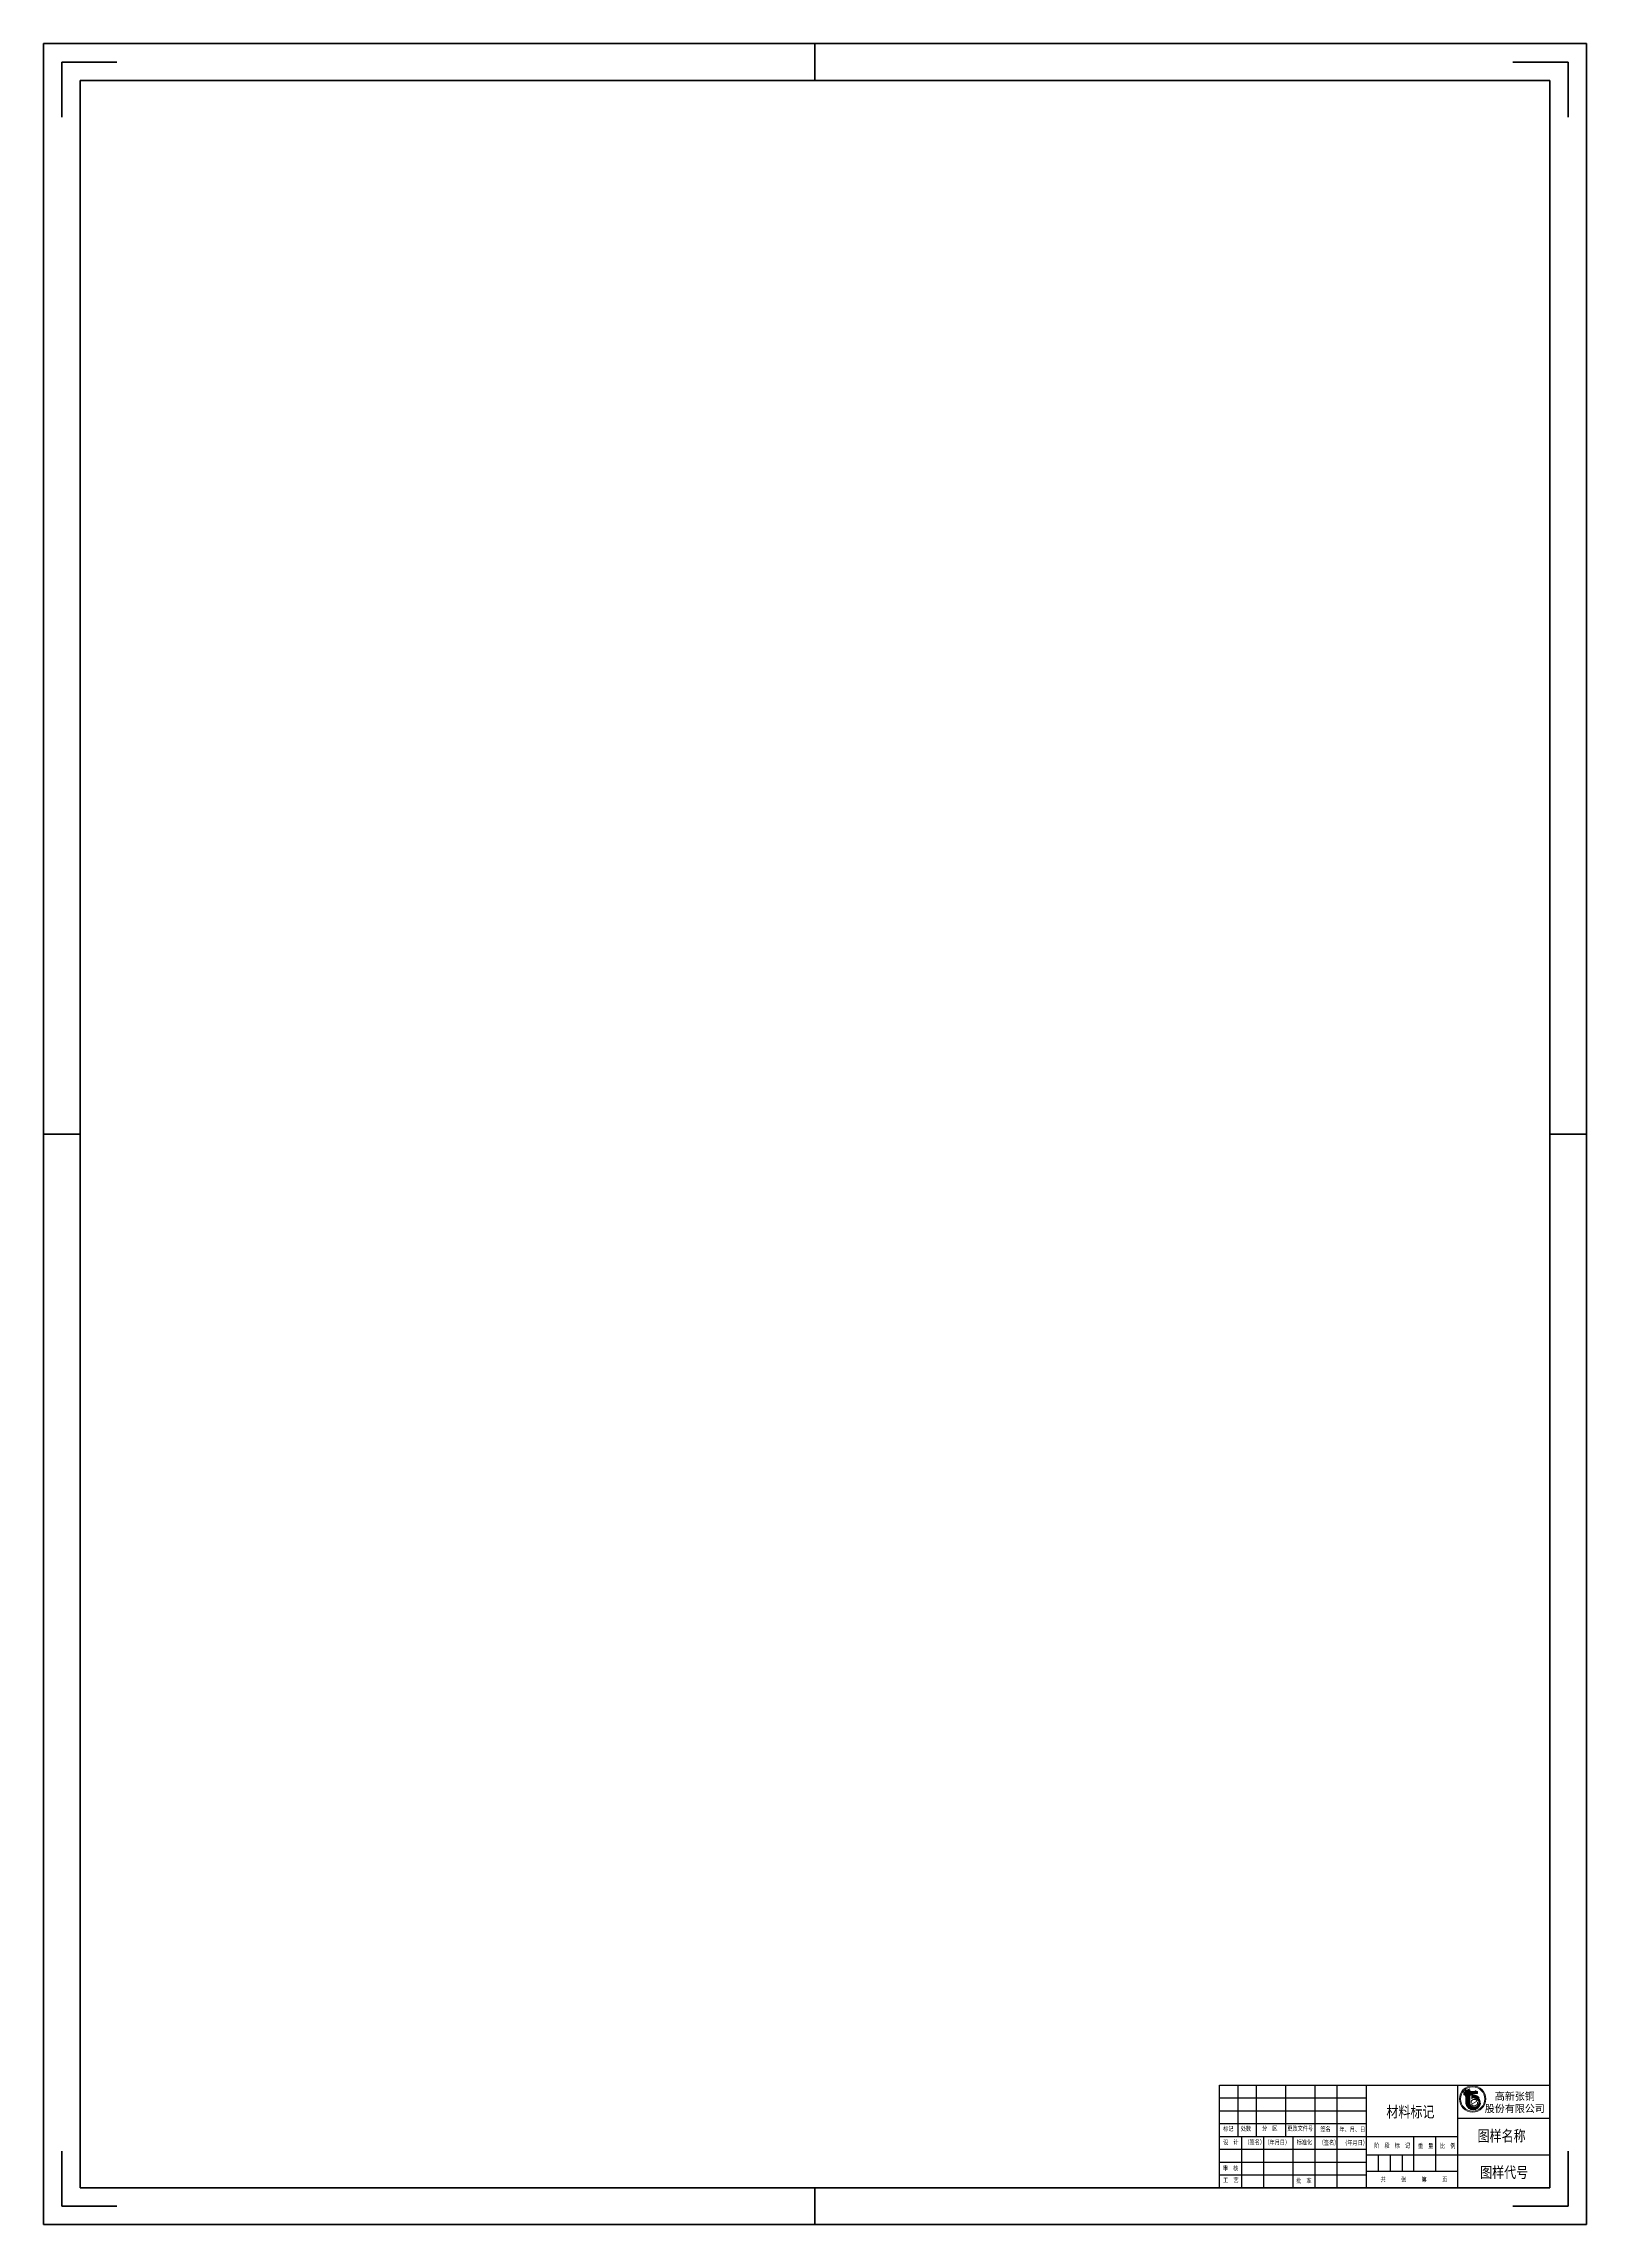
# Model space of a CAD drawing. Header units: millimetres. Extents: x 4452 to 7344, y -319 to 3013.
# Drawn here: x 6503 to 7344, y 1824 to 3013 of the extents above; entities that cross this region are included whole.
import ezdxf

# ---------------------------------------------------------------- set-up
doc = ezdxf.new("R2010")
doc.units = ezdxf.units.MM
doc.linetypes.add('ACAD_ISO02W100', pattern=[15, 12, -3])
for name, color, linetype, lineweight in [('总内框线', 7, 'Continuous', 50), ('标注层', 3, 'Continuous', 25), ('虚线层', 4, 'ACAD_ISO02W100', 25)]:
    doc.layers.add(name, color=color, linetype=linetype, lineweight=lineweight)
doc.styles.get("Standard").update_dxf_attribs({"font": 'txt', "bigfont": 'gbcbig.shx'})
doc.styles.add('陈杰（2）', font='gbenor.shx', dxfattribs={"width": 0.8, "bigfont": 'gbcbig.shx'})

msp = doc.modelspace()

# ---------------------------------------------------------------- hatches: boundary and pattern name
at = {"layer": '虚线层', "linetype": 'Continuous', "lineweight": 18}
msp.add_hatch(color=1, dxfattribs=at).paths.add_polyline_path([(7277.5, 1894.6), (7277.7, 1894.6), (7277.9, 1894.6), (7278, 1894.6), (7278.1, 1894.5), (7278.2, 1894.4), (7278.3, 1894.4), (7278.4, 1894.3), (7278.5, 1894.2), (7278.5, 1894), (7278.5, 1893.9), (7278.6, 1893.8), (7278.6, 1890.4), (7278.6, 1889.7), (7278.8, 1889.1), (7279.1, 1888.5), (7279.5, 1888), (7280, 1887.5), (7280.5, 1887.2), (7281.1, 1886.9), (7281.7, 1886.7), (7282.3, 1886.6), (7283, 1886.6), (7283.6, 1886.7), (7284.2, 1886.9), (7284.8, 1887.3), (7285.3, 1887.6), (7285.7, 1888.1), (7286.1, 1888.7), (7286.4, 1889.2), (7286.5, 1889.9), (7286.6, 1890.5), (7286.6, 1891.1), (7286.4, 1891.8), (7286.2, 1892.4), (7285.9, 1892.9), (7285.5, 1893.4), (7285, 1893.9), (7284.4, 1894.2), (7283.8, 1894.4), (7283.2, 1894.6), (7282.6, 1894.6), (7281.9, 1894.6), (7281.9, 1892.5), (7282.3, 1892.7), (7282.7, 1892.8), (7283.1, 1892.9), (7283.5, 1892.8), (7283.9, 1892.8), (7284.3, 1892.6), (7284.6, 1892.4), (7285, 1892.1), (7285.2, 1891.8), (7285.4, 1891.5), (7285.6, 1891.1), (7285.7, 1890.7), (7285.7, 1890.3), (7285.6, 1889.9), (7285.5, 1889.5), (7285.4, 1889.1), (7285.1, 1888.8), (7284.8, 1888.5), (7284.5, 1888.2), (7284.1, 1888), (7283.8, 1887.9), (7283.3, 1887.8), (7282.9, 1887.9), (7282.5, 1887.9), (7282.1, 1888.1), (7281.8, 1888.3), (7281.5, 1888.5), (7281.2, 1888.8), (7281, 1889.2), (7280.8, 1889.5), (7280.7, 1889.9), (7280.7, 1890.4), (7280.7, 1893.3), (7280.7, 1893.7), (7280.8, 1894.1), (7281, 1894.4), (7281.3, 1894.7), (7281.6, 1895), (7281.9, 1895.1), (7282.3, 1895.3), (7282.7, 1895.3), (7285, 1895.3), (7285, 1896.5), (7281.5, 1896.5), (7281.3, 1896.5), (7281.2, 1896.5), (7281.1, 1896.6), (7281, 1896.7), (7280.9, 1896.7), (7280.8, 1896.8), (7280.8, 1896.9), (7280.7, 1897.1), (7280.7, 1897.2), (7280.7, 1897.3), (7280.7, 1898.3), (7279.6, 1897.6), (7278.6, 1897.3), (7278.6, 1897), (7278.5, 1896.9), (7278.5, 1896.8), (7278.5, 1896.6), (7278.4, 1896.5), (7278.3, 1896.4), (7278.2, 1896.4), (7278.1, 1896.3), (7278, 1896.2), (7277.9, 1896.2), (7277.7, 1896.2), (7277.5, 1896.2)])

# ---------------------------------------------------------------- linework, layer by layer
for p, q in [((7144.3, 1900), (7324.3, 1900)), ((7144.3, 1844), (7144.3, 1900)), ((7144.3, 1893), (7224.3, 1893)), ((7154.3, 1900), (7154.3, 1872)), ((7164.3, 1900), (7164.3, 1872)), ((7180.3, 1900), (7180.3, 1872)), ((7196.3, 1900), (7196.3, 1872)), ((7208.3, 1900), (7208.3, 1844)), ((7224.3, 1900), (7224.3, 1844)), ((7274.3, 1844), (7274.3, 1900)), ((7324.3, 1900), (7324.3, 1844)), ((7144.3, 1886), (7224.3, 1886)), ((7144.3, 1879), (7224.3, 1879)), ((7274.3, 1882), (7324.3, 1882)), ((7144.3, 1872), (7274.3, 1872)), ((7156.3, 1872), (7156.3, 1844)), ((7168.3, 1872), (7168.3, 1844)), ((7184.3, 1872), (7184.3, 1844)), ((7196.3, 1872), (7196.3, 1844)), ((7250.3, 1853), (7250.3, 1872)), ((7262.3, 1853), (7262.3, 1872)), ((7144.3, 1865), (7224.3, 1865)), ((7144.3, 1858), (7224.3, 1858)), ((7224.3, 1862), (7274.3, 1862)), ((7230.8, 1862), (7230.8, 1853)), ((7237.3, 1862), (7237.3, 1853)), ((7243.8, 1862), (7243.8, 1853)), ((7274.3, 1862), (7324.3, 1862)), ((7144.3, 1851), (7224.3, 1851)), ((7324.3, 1844), (7144.3, 1844)), ((7224.3, 1853), (7274.3, 1853))]:
    msp.add_line(p, q)
at = {"layer": '总内框线'}
for p, q in [((6503.3, 1824), (6503.3, 3013)), ((6503.3, 3013), (7344.3, 3013)), ((6923.8, 2993), (6923.8, 3013)), ((7344.3, 1824), (7344.3, 3013)), ((6513.3, 3003), (6543.3, 3003)), ((6513.3, 3003), (6513.3, 2973)), ((7334.3, 3003), (7304.3, 3003)), ((7334.3, 3003), (7334.3, 2973)), ((6523.3, 1844), (6523.3, 2993)), ((6523.3, 2993), (7324.3, 2993)), ((7324.3, 1844), (7324.3, 2993)), ((6523.3, 2418.5), (6503.3, 2418.5)), ((7324.3, 2418.5), (7344.3, 2418.5)), ((6513.3, 1834), (6513.3, 1864)), ((7334.3, 1834), (7334.3, 1864)), ((6523.3, 1844), (7324.3, 1844)), ((6923.8, 1844), (6923.8, 1824)), ((6513.3, 1834), (6543.3, 1834)), ((7334.3, 1834), (7304.3, 1834)), ((6503.3, 1824), (7344.3, 1824))]:
    msp.add_line(p, q, dxfattribs=at)
at = {"layer": '虚线层', "color": 1, "lineweight": 18}
for p, q in [((7277.5, 1896.2), (7277.5, 1894.6)), ((7277.7, 1896.2), (7277.5, 1896.2)), ((7277.7, 1894.6), (7277.5, 1894.6)), ((7278.6, 1897), (7278.6, 1897.3)), ((7278.6, 1890.4), (7278.6, 1893.8)), ((7280.7, 1890.4), (7280.7, 1893.3)), ((7285, 1896.5), (7281.5, 1896.5)), ((7281.9, 1894.6), (7281.9, 1892.5)), ((7285, 1895.3), (7282.7, 1895.3)), ((7284.1, 1896), (7284.1, 1897)), ((7285, 1895.3), (7285, 1896.5))]:
    msp.add_line(p, q, dxfattribs=at)
at = {"layer": '虚线层', "color": 1, "linetype": 'Continuous', "lineweight": 18}
msp.add_line((7281.7, 1889.5), (7284.7, 1891.2), dxfattribs=at)
for radius in [7.2, 6.64]:
    msp.add_circle((7282.3, 1892.4), radius, dxfattribs=at)
at = {"layer": '虚线层', "color": 1, "lineweight": 18}
for centre, radius, start, end in [((7277.7, 1897), 0.805, 270, 0), ((7277.7, 1893.8), 0.805, 0, 90), ((7282.6, 1890.6), 4.03, 183.7838, 99.2996), ((7281.5, 1897.3), 0.805, 180, 270), ((7282.7, 1893.3), 2.01, 90, 180), ((7283.2, 1890.4), 2.52, 180, 120)]:
    msp.add_arc(centre, radius, start, end, dxfattribs=at)
at = {"layer": '虚线层', "color": 1, "linetype": 'Continuous', "lineweight": 18}
for start, end in [(30, 187.4919), (210, 7.4919)]:
    msp.add_arc((7283.2, 1890.4), 1.76, start, end, dxfattribs=at)
at = {"layer": '虚线层', "color": 1, "lineweight": 18}
msp.add_spline([(7284.1, 1897), (7283, 1896.3), (7282, 1896)], degree=3, dxfattribs=at)

# ---------------------------------------------------------------- texts
at = {"width": 93.019, "attachment_point": 1, "style": '陈杰（2）'}
for s, insert, char_height in [('{\\fSimSun|b0|i0|c134|p2;材料标记}', (7235.3, 1888.4), 6), ('{\\fSimSun|b0|i0|c134|p2;标记}', (7146.3, 1877.5), 2.5), ('{\\fSimSun|b0|i0|c134|p2;设\u3000计}', (7146.3, 1870.1), 2.5), ('{\\fSimSun|b0|i0|c134|p2;处数}', (7155.9, 1877.5), 2.5), ('{\\fSimSun|b0|i0|c134|p2;（签名）}', (7157.9, 1870.1), 2.5), ('{\\fSimSun|b0|i0|c134|p2;分\u3000区}', (7167.5, 1877.6), 2.5), ('{\\fSimSun|b0|i0|c134|p2;\u3000（年月日）}', (7166, 1870), 2.5), ('{\\fSimSun|b0|i0|c134|p2;更改文件号}', (7181.3, 1877.6), 2.5), ('{\\fSimSun|b0|i0|c134|p2;标准化}', (7186.4, 1870.1), 2.5), ('{\\fSimSun|b0|i0|c134|p2;签名}', (7199.3, 1877.3), 2.5), ('{\\fSimSun|b0|i0|c134|p2;（签名）}', (7198.4, 1869.9), 2.5), ('{\\fSimSun|b0|i0|c134|p2;年、月、日}', (7209.7, 1877.1), 2.5), ('{\\fSimSun|b0|i0|c134|p2;（年月日）}', (7211.2, 1869.8), 2.5), ('{\\fSimSun|b0|i0|c134|p2;阶\u3000段\u3000标\u3000记}', (7228.6, 1868.3), 2.5), ('{\\fSimSun|b0|i0|c134|p2;重\u3000量}', (7252.5, 1868.1), 2.5), ('{\\fSimSun|b0|i0|c134|p2;比\u3000例}', (7264.5, 1868.1), 2.5), ('{\\fSimSun|b0|i0|c134|p2;图样名称}', (7285, 1875.3), 6), ('{\\fSimSun|b0|i0|c134|p2;审\u3000核}', (7146.1, 1855.9), 2.5), ('{\\fSimSun|b0|i0|c134|p2;图样代号}', (7286.4, 1855.4), 6), ('{\\fSimSun|b0|i0|c134|p2;工\u3000艺}', (7146.3, 1849.4), 2.5), ('{\\fSimSun|b0|i0|c134|p2;批\u3000准}', (7186.1, 1849.1), 2.5), ('{\\fSimSun|b0|i0|c134|p2;共\u3000\u3000\u3000张\u3000\u3000\u3000第\u3000\u3000\u3000页}', (7232.1, 1849.8), 2.5)]:
    msp.add_mtext(s, dxfattribs=dict(at, insert=insert, char_height=char_height))
at = {"layer": '标注层', "insert": (7305.3, 1890.3), "char_height": 4, "attachment_point": 5, "rotation": 0.0309}
msp.add_mtext('{\\fKaiTi_GB2312|b0|i0|c134|p49;高新张铜\\P股份有限公司}', dxfattribs=at)

doc.saveas('drawing.dxf')
